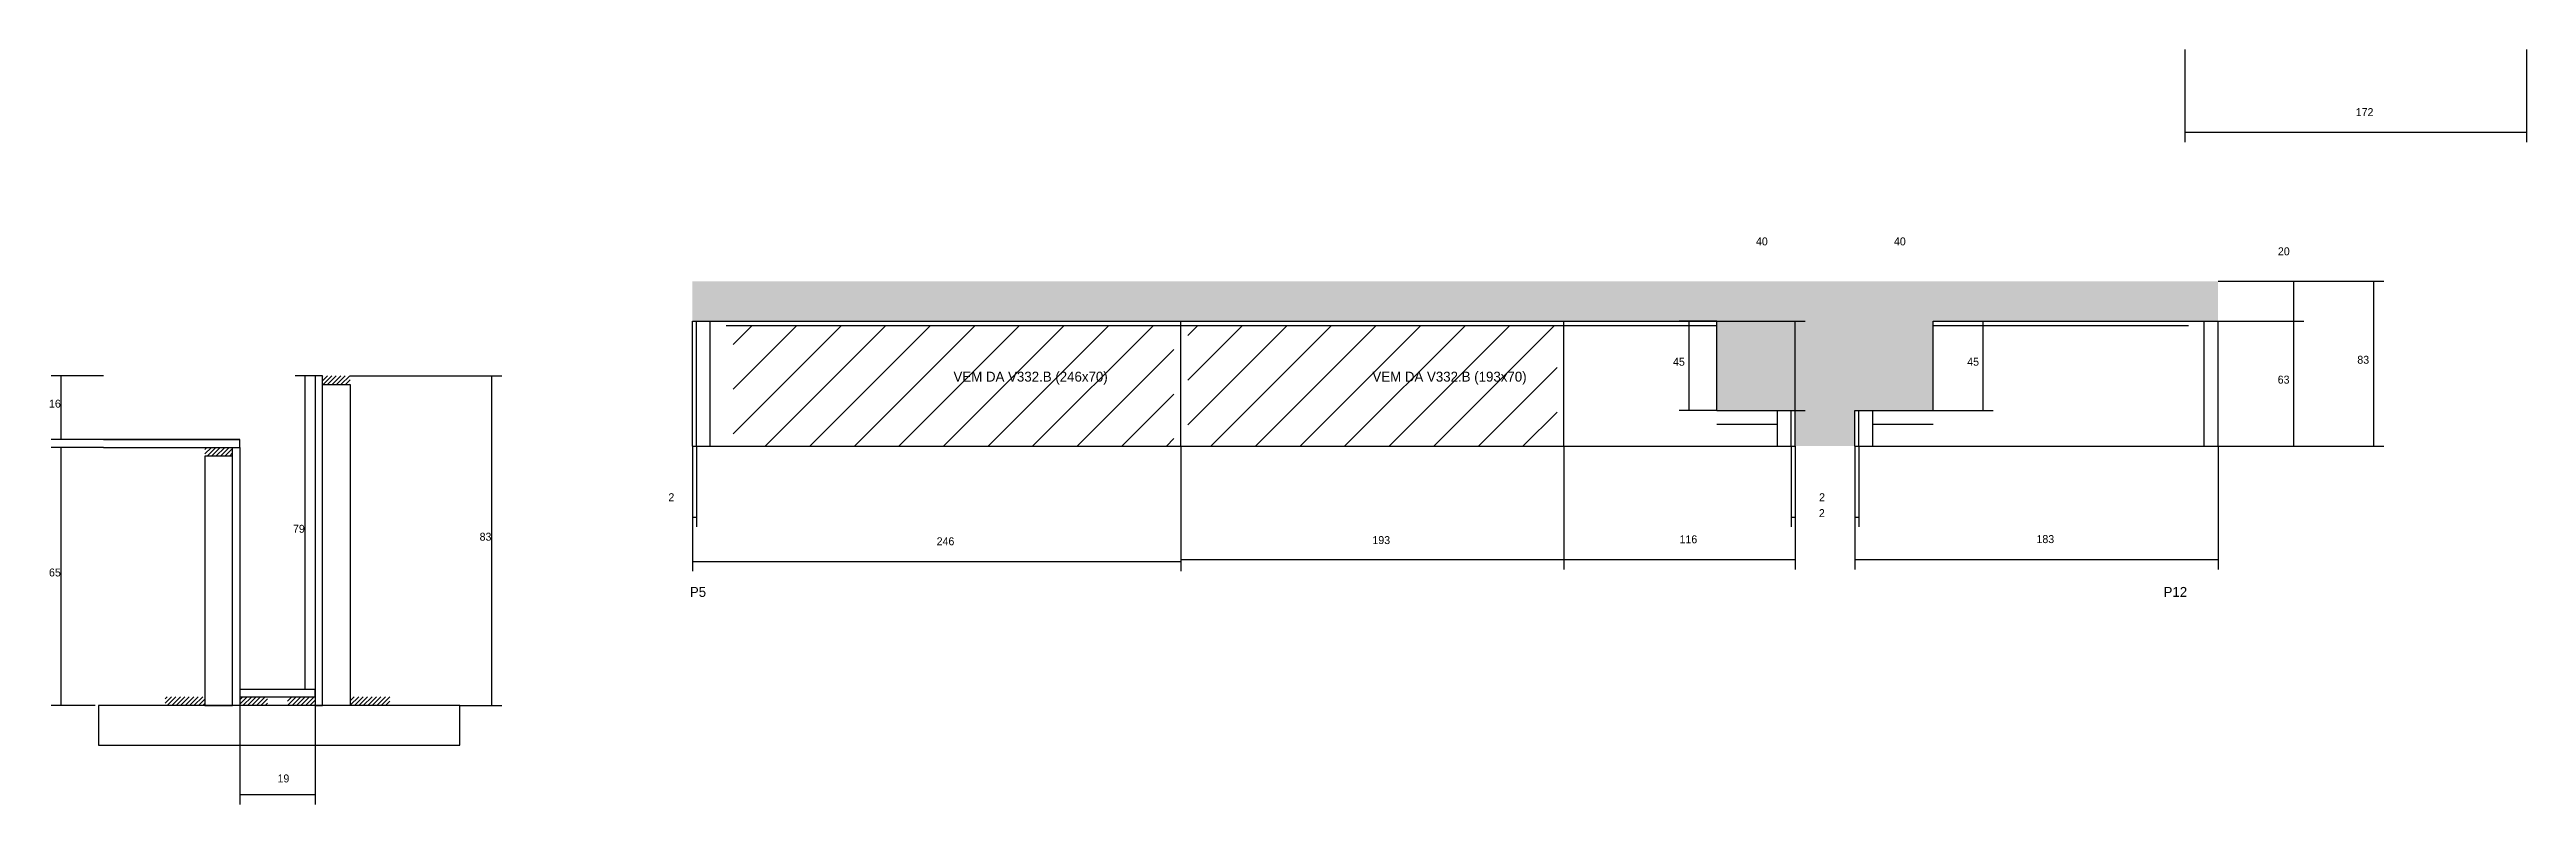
# Model space of a CAD drawing. Header units: metres. Extents: x -2848 to 22762, y -49062 to 1016.
# Drawn here: x 7885 to 9133, y -48668 to -48287 of the extents above; entities that cross this region are included whole.
import ezdxf

# ---------------------------------------------------------------- set-up
doc = ezdxf.new("R2010")
doc.units = ezdxf.units.M
for name, color, linetype in [('COTA', 4, 'Continuous'), ('Hachura', 253, 'Continuous'), ('Madeira', 126, 'Continuous'), ('NOMENCLATURA', 7, 'Continuous'), ('Painéis', 200, 'Continuous'), ('SARR_2.2x10', 40, 'Continuous'), ('SARR_2.2x7', 40, 'Continuous'), ('SARR_3.5x7', 81, 'Continuous'), ('Texto Seção', 7, 'Continuous')]:
    doc.layers.add(name, color=color, linetype=linetype)

msp = doc.modelspace()

# ---------------------------------------------------------------- texts
at = {"layer": 'COTA'}
for s, p in [('172', (9046.8, -48320.9)), ('40', (8744.7, -48386)), ('40', (8814.2, -48386)), ('20', (9007.6, -48391)), ('45', (8702.9, -48446.6)), ('45', (8851.1, -48446.6)), ('83', (9047.6, -48445.6)), ('63', (9007.5, -48455.6)), ('16', (7884.9, -48467.7)), ('2', (8196.9, -48514.8)), ('2', (8776.4, -48522.8)), ('2', (8776.5, -48514.8)), ('79', (8007.8, -48530.7)), ('83', (8101.8, -48534.7)), ('193', (8551.5, -48536.4)), ('116', (8706.2, -48536)), ('183', (8886, -48535.9)), ('246', (8332, -48537)), ('65', (7884.9, -48552.7)), ('19', (8000, -48656.4))]:
    msp.add_text(s, height=4, dxfattribs=at).set_placement(p)
at = {"layer": 'NOMENCLATURA'}
for s, p in [('P5', (8207.7, -48563)), ('P12', (8950, -48563))]:
    msp.add_text(s, height=5, dxfattribs=at).set_placement(p)
at = {"layer": 'Texto Seção'}
for s, p in [('VEM DA V332.B^J(246x70)', (8340.5, -48454.6)), ('VEM DA V332.B^J(193x70)', (8551.5, -48454.6))]:
    msp.add_text(s, height=5, dxfattribs=at).set_placement(p)

# ---------------------------------------------------------------- hatches: boundary and pattern name
at = {"layer": 'COTA'}
h = msp.add_hatch(dxfattribs=at)
h.set_pattern_fill('AR-CONC', scale=0.03)
h.paths.add_polyline_path([(8209, -48404.1), (8209, -48424.1), (8725, -48424.1), (8725, -48469.1), (8764.5, -48469.1), (8764.5, -48487.1), (8794.5, -48487.1), (8794.5, -48469.1), (8834, -48469.1), (8834, -48424.1), (8977.5, -48424.1), (8977.5, -48404.1)])
at = {"layer": 'Hachura'}
h = msp.add_hatch(dxfattribs=at)
h.set_pattern_fill('ANSI31', scale=5)
h.paths.add_polyline_path([(8451.5, -48487.1), (8451.5, -48426.3), (8229.5, -48426.3), (8229.5, -48487.1)])
h = msp.add_hatch(dxfattribs=at)
h.set_pattern_fill('ANSI31', scale=5)
h.paths.add_polyline_path([(8644.5, -48487.1), (8644.5, -48426.3), (8458.5, -48426.3), (8458.5, -48487.1)])
at = {"layer": 'SARR_2.2x10'}
h = msp.add_hatch(dxfattribs=at)
h.set_pattern_fill('ANSI31', scale=0.5)
h.paths.add_polyline_path([(7943.4, -48613.3), (7943.4, -48617.7), (7963.4, -48617.7), (7963.4, -48613.3)])
h = msp.add_hatch(dxfattribs=at)
h.set_pattern_fill('ANSI31', scale=0.5)
h.paths.add_polyline_path([(8036.6, -48613.3), (8036.6, -48617.7), (8056.6, -48617.7), (8056.6, -48613.3)])
at = {"layer": 'SARR_2.2x7'}
h = msp.add_hatch(dxfattribs=at)
h.set_pattern_fill('ANSI31', scale=0.5)
h.paths.add_polyline_path([(8022.6, -48451.7), (8022.6, -48456.1), (8036.6, -48456.1), (8036.6, -48451.7)])
h = msp.add_hatch(dxfattribs=at)
h.set_pattern_fill('ANSI31', scale=0.5)
h.paths.add_polyline_path([(7977.4, -48487.7), (7977.4, -48492.1), (7963.4, -48492.1), (7963.4, -48487.7)])
h = msp.add_hatch(dxfattribs=at)
h.set_pattern_fill('ANSI31', scale=0.5)
h.paths.add_polyline_path([(7995, -48617.7), (7995, -48613.3), (7995, -48613.3), (7981, -48613.3), (7981, -48613.3), (7981, -48617.7), (7981, -48617.7), (7995, -48617.7)])
h = msp.add_hatch(dxfattribs=at)
h.set_pattern_fill('ANSI31', scale=0.5)
h.paths.add_polyline_path([(8005, -48617.7), (8005, -48613.3), (8005, -48613.3), (8019, -48613.3), (8019, -48613.3), (8019, -48617.7), (8019, -48617.7), (8005, -48617.7)])

# ---------------------------------------------------------------- linework, layer by layer
at = {"layer": 'COTA'}
for p, q in [((8960.8, -48287.4), (8960.8, -48334)), ((9132.8, -48287.4), (9132.8, -48334)), ((8960.8, -48329), (9132.8, -48329)), ((8977.5, -48404.1), (9020.7, -48404.1)), ((8977.5, -48404.1), (9060.9, -48404.1)), ((9015.7, -48424.1), (9015.7, -48404.1)), ((9055.9, -48487.1), (9055.9, -48404.1)), ((8725, -48424.1), (8706, -48424.1)), ((8711, -48469.1), (8711, -48424.1)), ((8725, -48424.1), (8769.5, -48424.1)), ((8764.5, -48469.1), (8764.5, -48424.1)), ((8834, -48469.1), (8834, -48424.1)), ((8834, -48424.1), (8839, -48424.1)), ((8834, -48424.1), (8864.2, -48424.1)), ((8859.2, -48469.1), (8859.2, -48424.1)), ((8977.5, -48424.1), (9020.7, -48424.1)), ((8977.5, -48424.1), (9020.7, -48424.1)), ((9015.7, -48487.1), (9015.7, -48424.1)), ((7912.3, -48451.7), (7886, -48451.7)), ((7891, -48483.7), (7891, -48451.7)), ((8019, -48451.7), (8008.9, -48451.7)), ((8013.9, -48609.7), (8013.9, -48451.7)), ((8036.6, -48451.7), (8113, -48451.7)), ((8108, -48617.7), (8108, -48451.7)), ((8725, -48469.1), (8706, -48469.1)), ((8764.5, -48469.1), (8769.5, -48469.1)), ((8794.5, -48469.1), (8839, -48469.1)), ((8834, -48469.1), (8864.2, -48469.1)), ((7912.3, -48483.7), (7886, -48483.7)), ((7912.3, -48487.7), (7886, -48487.7)), ((7891, -48617.7), (7891, -48487.7)), ((8209, -48487.1), (8209, -48550.1)), ((8209, -48487.1), (8209, -48527.8)), ((8211, -48487.1), (8211, -48527.8)), ((8455, -48487.1), (8455, -48549.2)), ((8455, -48487.1), (8455, -48550.1)), ((8648, -48487.1), (8648, -48549.2)), ((8648, -48487.1), (8648, -48549.2)), ((8762.5, -48487.1), (8762.5, -48527.8)), ((8764.5, -48487.1), (8764.5, -48549.2)), ((8764.5, -48487.1), (8764.5, -48527.8)), ((8794.5, -48487.1), (8794.5, -48549.2)), ((8794.5, -48487.1), (8794.5, -48527.8)), ((8796.5, -48487.1), (8796.5, -48527.8)), ((8977.5, -48487.1), (8977.5, -48549.2)), ((8977.5, -48487.1), (9020.7, -48487.1)), ((8977.5, -48487.1), (9060.9, -48487.1)), ((8209, -48522.8), (8211, -48522.8)), ((8762.5, -48522.8), (8764.5, -48522.8)), ((8794.5, -48522.8), (8796.5, -48522.8)), ((8209, -48545.1), (8455, -48545.1)), ((8455, -48544.2), (8648, -48544.2)), ((8648, -48544.2), (8764.5, -48544.2)), ((8794.5, -48544.2), (8977.5, -48544.2)), ((7908.1, -48617.7), (7886, -48617.7)), ((7981, -48617.7), (7981, -48667.5)), ((8019, -48609.7), (8008.9, -48609.7)), ((8019, -48617.7), (8019, -48667.5)), ((8091.8, -48617.7), (8113, -48617.7)), ((7981, -48662.5), (8019, -48662.5))]:
    msp.add_line(p, q, dxfattribs=at)
at = {"layer": 'Madeira'}
msp.add_lwpolyline([(7909.9, -48637.7), (8091.8, -48637.7), (8091.8, -48617.7), (7909.9, -48617.7)], close=True, dxfattribs=at)
at = {"layer": 'Painéis'}
for p, q in [((8209, -48424.1), (8725, -48424.1)), ((8209, -48487.1), (8209, -48424.1)), ((8211, -48487.1), (8211, -48424.1)), ((8455, -48487.1), (8455, -48424.1)), ((8648, -48487.1), (8648, -48424.1)), ((8725, -48469.1), (8725, -48424.1)), ((8834, -48424.1), (8977.5, -48424.1)), ((8834, -48469.1), (8834, -48424.1)), ((8977.5, -48487.1), (8977.5, -48424.1)), ((8725, -48469.1), (8764.5, -48469.1)), ((8762.5, -48487.1), (8762.5, -48469.1)), ((8764.5, -48487.1), (8764.5, -48469.1)), ((8794.5, -48469.1), (8834, -48469.1)), ((8794.5, -48487.1), (8794.5, -48469.1)), ((8796.5, -48487.1), (8796.5, -48469.1)), ((7912.3, -48483.7), (7981, -48483.7)), ((7912.3, -48487.7), (7981, -48487.7)), ((8209, -48487.1), (8764.5, -48487.1)), ((8794.5, -48487.1), (8977.5, -48487.1))]:
    msp.add_line(p, q, dxfattribs=at)
for points in [[(8022.6, -48617.7), (8022.6, -48451.7), (8019, -48451.7), (8019, -48617.7)], [(7977.4, -48617.7), (7977.4, -48487.7), (7981, -48487.7), (7981, -48617.7)], [(8019, -48609.7), (7981, -48609.7), (7981, -48613.3), (8019, -48613.3)]]:
    msp.add_lwpolyline(points, close=True, dxfattribs=at)
msp.add_lwpolyline([(7912.3, -48487.7), (7981, -48487.7), (7981, -48483.7), (7912.3, -48483.7)], dxfattribs=at)
at = {"layer": 'SARR_2.2x7'}
for p, q in [((8218, -48487.1), (8218, -48424.1)), ((8226, -48426.3), (8455, -48426.3)), ((8455, -48426.3), (8648, -48426.3)), ((8648, -48426.3), (8725, -48426.3)), ((8834, -48426.3), (8962.5, -48426.3)), ((8970.5, -48487.1), (8970.5, -48424.1)), ((8755.5, -48487.1), (8755.5, -48469.1)), ((8803.5, -48487.1), (8803.5, -48469.1)), ((8725, -48476.1), (8755.5, -48476.1)), ((8803.5, -48476.1), (8834, -48476.1))]:
    msp.add_line(p, q, dxfattribs=at)
at = {"layer": 'SARR_3.5x7'}
for points in [[(8022.6, -48456.1), (8036.6, -48456.1), (8036.6, -48617.7), (8022.6, -48617.7)], [(7977.4, -48492.1), (7963.4, -48492.1), (7963.4, -48617.7), (7977.4, -48617.7)]]:
    msp.add_lwpolyline(points, close=True, dxfattribs=at)

msp.set_redraw_order([(e.dxf.handle, doc.entitydb.next_handle()) for e in msp.query("TEXT MTEXT ATTDEF DIMENSION ARC_DIMENSION")])  # texts and dimensions are drawn at this point

doc.saveas('drawing.dxf')
